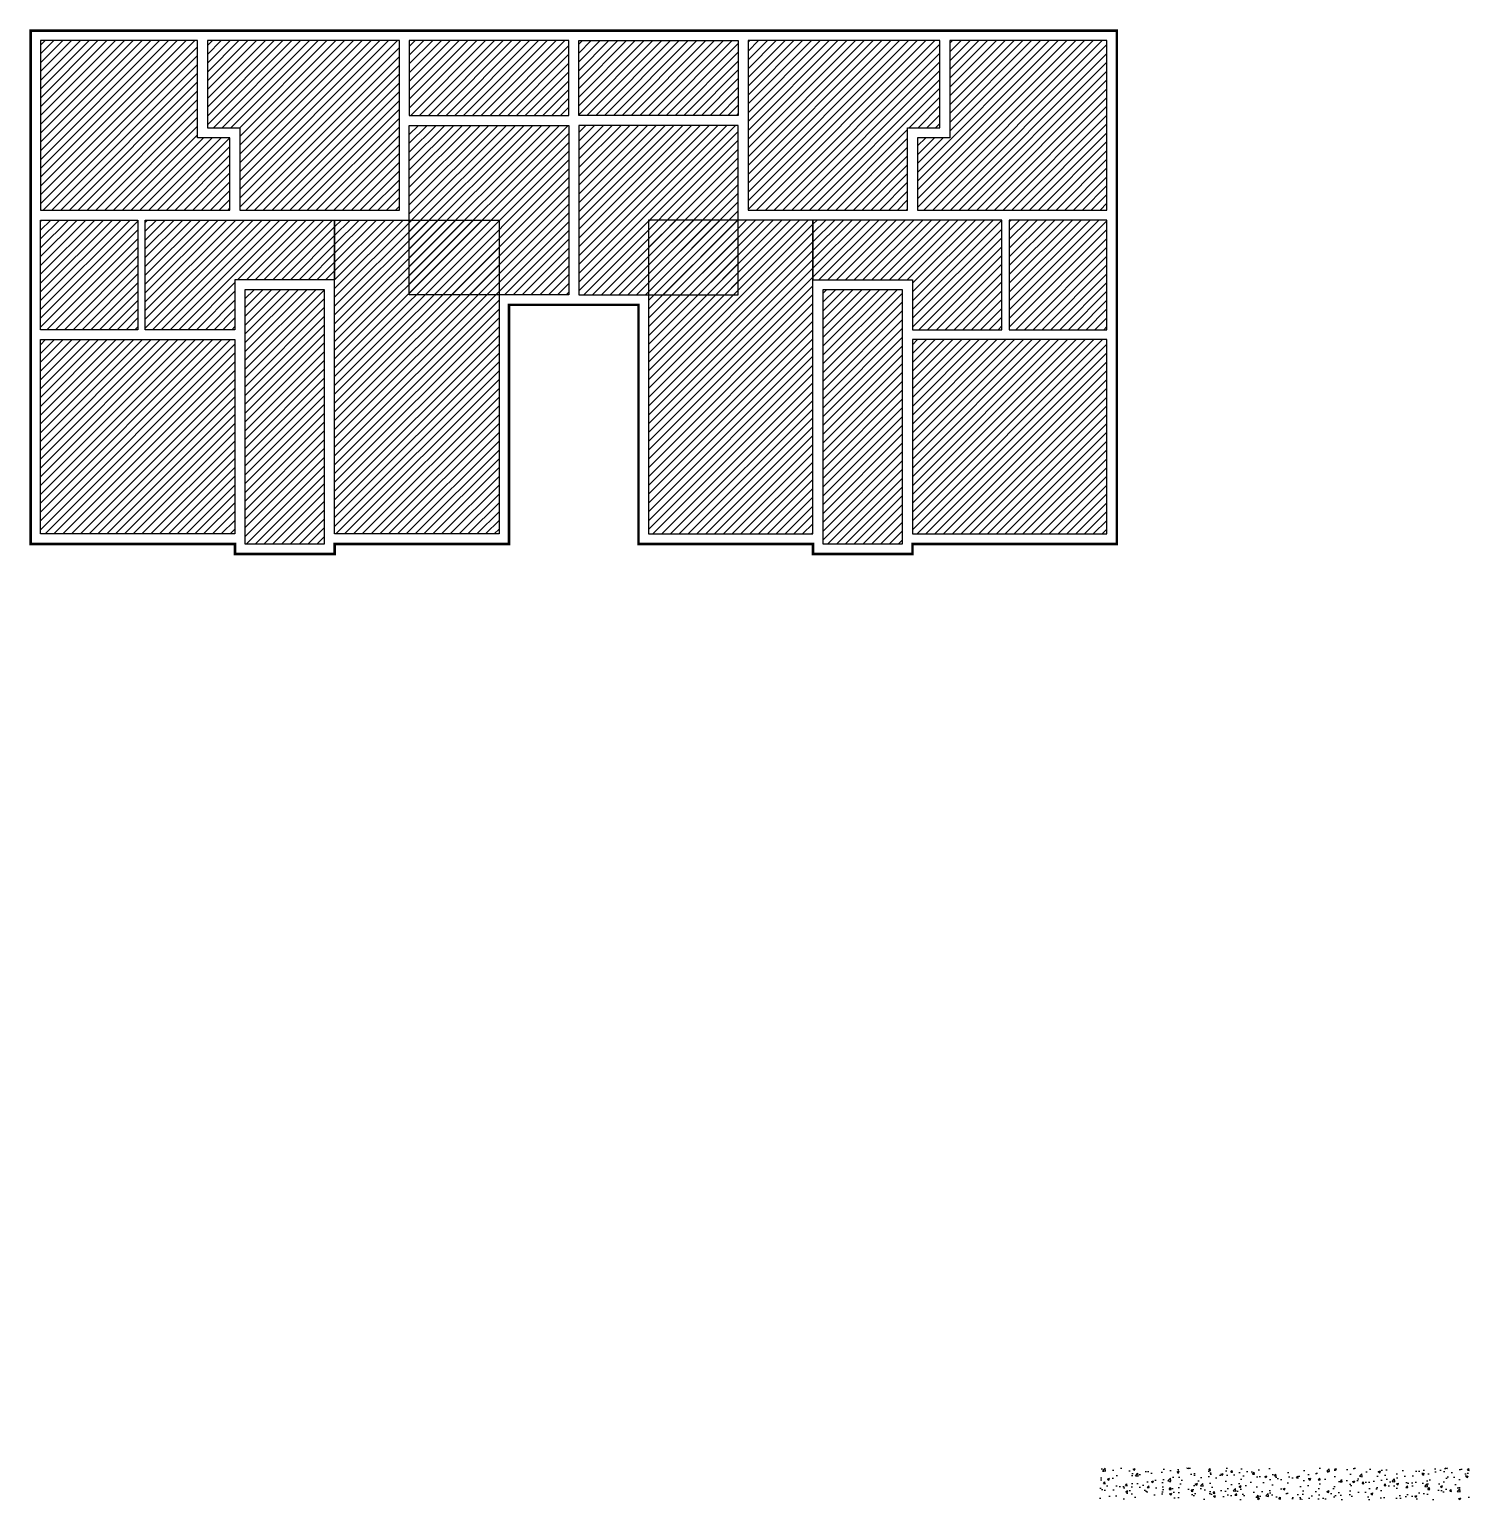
# Model space of a CAD drawing. Header units: feet. Extents: x 317 to 512, y -141 to 162.
# Drawn here: x 343.08 to 372.03, y -31.68 to -2.18 of the extents above; entities that cross this region are included whole.
import ezdxf

# ---------------------------------------------------------------- set-up
doc = ezdxf.new("R2010")
doc.units = ezdxf.units.FT
doc.header["$MEASUREMENT"] = 0
doc.layers.add('00-LOSA', color=51, linetype='Continuous')
doc.layers.add('63', color=7, linetype='Continuous')
pattern_1 = [(45, (-50, 0), (-0.088388348, 0.088388348), [])]

msp = doc.modelspace()

# ---------------------------------------------------------------- hatches: boundary and pattern name
at = {"layer": '63'}
h = msp.add_hatch(dxfattribs=at)
h.set_pattern_fill('ANSI31', color=256)
h.set_pattern_definition(pattern_1)
h.paths.add_polyline_path([(346.45818, -2.40406), (343.30818, -2.40406), (343.30818, -5.80406), (347.10818, -5.80406), (347.10818, -4.35406), (346.45818, -4.35406)])
h = msp.add_hatch(dxfattribs=at)
h.set_pattern_fill('ANSI31', color=256)
h.set_pattern_definition(pattern_1)
h.paths.add_polyline_path([(350.50818, -2.40406), (346.65818, -2.40406), (346.65818, -4.15406), (347.30818, -4.15406), (347.30818, -5.80406), (350.50818, -5.80406)])
h = msp.add_hatch(dxfattribs=at)
h.set_pattern_fill('ANSI31', color=256)
h.set_pattern_definition(pattern_1)
h.paths.add_polyline_path([(353.90818, -2.40406), (350.70818, -2.40406), (350.70818, -3.90406), (353.90818, -3.90406)])
h = msp.add_hatch(dxfattribs=at)
h.set_pattern_fill('ANSI31', color=256)
h.set_pattern_definition(pattern_1)
h.paths.add_polyline_path([(354.10818, -2.40406), (357.30818, -2.40406), (357.30818, -3.90406), (354.10818, -3.90406)])
h = msp.add_hatch(dxfattribs=at)
h.set_pattern_fill('ANSI31', color=256)
h.set_pattern_definition(pattern_1)
h.paths.add_polyline_path([(361.35818, -2.40406), (357.50818, -2.40406), (357.50818, -5.80406), (360.70818, -5.80406), (360.70818, -4.15406), (361.35818, -4.15406)])
h = msp.add_hatch(dxfattribs=at)
h.set_pattern_fill('ANSI31', color=256)
h.set_pattern_definition(pattern_1)
h.paths.add_polyline_path([(364.70818, -2.40406), (361.55818, -2.40406), (361.55818, -4.35406), (360.90818, -4.35406), (360.90818, -5.80406), (364.70818, -5.80406)])
h = msp.add_hatch(dxfattribs=at)
h.set_pattern_fill('ANSI31', color=256)
h.set_pattern_definition(pattern_1)
h.paths.add_polyline_path([(350.70818, -4.10406), (353.90818, -4.10406), (353.90818, -7.50406), (350.70818, -7.50406)])
h = msp.add_hatch(dxfattribs=at)
h.set_pattern_fill('ANSI31', color=256)
h.set_pattern_definition(pattern_1)
h.paths.add_polyline_path([(354.10818, -7.50406), (357.30818, -7.50406), (357.30818, -4.10406), (354.10818, -4.10406)])
h = msp.add_hatch(dxfattribs=at)
h.set_pattern_fill('ANSI31', color=256)
h.set_pattern_definition(pattern_1)
h.paths.add_polyline_path([(345.25818, -8.2045), (343.30818, -8.2045), (343.30818, -6.00406), (345.25818, -6.00406)])
h = msp.add_hatch(dxfattribs=at)
h.set_pattern_fill('ANSI31', color=256)
h.set_pattern_definition(pattern_1)
h.paths.add_polyline_path([(349.20818, -7.20406), (347.20818, -7.20406), (347.20818, -8.2045), (345.40818, -8.20406), (345.40818, -6.00406), (349.20818, -6.00406)])
h = msp.add_hatch(dxfattribs=at)
h.set_pattern_fill('ANSI31', color=256)
h.set_pattern_definition(pattern_1)
h.paths.add_polyline_path([(349.20818, -6.00406), (352.50818, -6.00406), (352.50818, -12.30406), (349.20818, -12.30406)])
h = msp.add_hatch(dxfattribs=at)
h.set_pattern_fill('ANSI31', color=256)
h.set_pattern_definition(pattern_1)
h.paths.add_polyline_path([(358.80818, -6.00406), (355.50818, -6.00406), (355.50818, -12.30406), (358.80818, -12.30406)])
h = msp.add_hatch(dxfattribs=at)
h.set_pattern_fill('ANSI31', color=256)
h.set_pattern_definition(pattern_1)
h.paths.add_polyline_path([(358.80818, -7.20406), (360.80818, -7.20406), (360.80818, -8.2045), (362.59818, -8.2045), (362.59818, -6.00406), (358.80818, -6.00406)])
h = msp.add_hatch(dxfattribs=at)
h.set_pattern_fill('ANSI31', color=256)
h.set_pattern_definition(pattern_1)
h.paths.add_polyline_path([(362.74818, -8.2045), (364.70818, -8.2045), (364.70818, -6.00406), (362.74818, -6.00406)])
h = msp.add_hatch(dxfattribs=at)
h.set_pattern_fill('ANSI31', color=256)
h.set_pattern_definition(pattern_1)
h.paths.add_polyline_path([(347.40818, -12.50406), (349.00818, -12.50406), (349.00818, -7.40406), (347.40818, -7.40406)])
h = msp.add_hatch(dxfattribs=at)
h.set_pattern_fill('ANSI31', color=256)
h.set_pattern_definition(pattern_1)
h.paths.add_polyline_path([(360.60818, -7.40406), (359.00818, -7.40406), (359.00818, -12.50406), (360.60818, -12.50406)])
h = msp.add_hatch(dxfattribs=at)
h.set_pattern_fill('ANSI31', color=256)
h.set_pattern_definition(pattern_1)
h.paths.add_polyline_path([(347.20818, -12.30406), (343.30818, -12.30406), (343.30818, -8.4045), (347.20818, -8.4045)])
h = msp.add_hatch(dxfattribs=at)
h.set_pattern_fill('ANSI31', color=256)
h.set_pattern_definition(pattern_1)
h.paths.add_polyline_path([(360.80818, -12.30406), (364.70818, -12.30406), (364.70818, -8.4045), (360.80818, -8.4045)])
h = msp.add_hatch(dxfattribs=at)
h.set_pattern_fill('AR-CONC', color=256, scale=0.0613, style=0)
h.set_pattern_definition([(50, (-3.44034, 45.75585), (0.4396805, -0.03846706), [0.045975, -0.505725]), (355, (-3.44034, 45.75585), (-0.08505457, 0.4610938), [0.03678, -0.40458]), (100.45144, (-3.4037, 45.75265), (0.3546259, 0.4226267), [0.03907274, -0.4298001]), (46.1842, (-3.44034, 45.87845), (0.6542189, -0.1014633), [0.0689625, -0.7585875]), (96.63564, (-3.3858, 45.87), (0.5729478, 0.5971347), [0.0586091, -0.6447005]), (351.18416, (-3.44034, 45.87845), (0.5729478, 0.5971347), [0.05517, -0.60687]), (21, (-3.37904, 45.8478), (0.36590402, -0.24680538), [0.045975, -0.505725]), (326, (-3.37904, 45.8478), (0.1491523, 0.444517), [0.03678, -0.40458]), (71.45144, (-3.34855, 45.82724), (0.5150563, 0.1977116), [0.03907274, -0.4298001]), (37.5, (-3.44034, 45.75585), (0.00745399, 0.20406393), [0, -0.399676, 0, -0.41071, 0, -0.4061125]), (7.5, (-3.44034, 45.75585), (0.16126163, 0.24177438), [0, -0.234166, 0, -0.390481, 0, -0.1547825]), (327.5, (-3.57704, 45.75585), (0.32723315, -0.013826136), [0, -0.15325, 0, -0.47814, 0, -0.634455]), (317.5, (-3.63834, 45.75585), (0.35749312, 0.06136435), [0, -0.199225, 0, -0.317534, 0, -0.450555])])
h.paths.add_polyline_path([(372.02722, -31.67931), (364.55096, -31.67931), (364.55096, -31.04452), (372.02722, -31.04452)])

# ---------------------------------------------------------------- linework, layer by layer
at = {"layer": '00-LOSA', "const_width": 0.05}
msp.add_lwpolyline([(364.90818, -2.20406), (343.10818, -2.20406), (343.10818, -12.50406), (347.20818, -12.50406), (347.20818, -12.70406), (349.00818, -12.70406), (349.20818, -12.70406), (349.20818, -12.50406), (349.40818, -12.50406), (352.70818, -12.50406), (352.70818, -7.70406), (355.30818, -7.70406), (355.30818, -12.50406), (358.80818, -12.50406), (358.80818, -12.70406), (360.80818, -12.70406), (360.80818, -12.50406), (364.90818, -12.50406)], close=True, dxfattribs=at)
at = {"layer": '63'}
for points in [[(346.45818, -2.40406), (343.30818, -2.40406), (343.30818, -5.80406), (347.10818, -5.80406), (347.10818, -4.35406), (346.45818, -4.35406)], [(350.50818, -2.40406), (346.65818, -2.40406), (346.65818, -4.15406), (347.30818, -4.15406), (347.30818, -5.80406), (350.50818, -5.80406)], [(353.90818, -2.40406), (350.70818, -2.40406), (350.70818, -3.90406), (353.90818, -3.90406)], [(354.10818, -2.40406), (357.30818, -2.40406), (357.30818, -3.90406), (354.10818, -3.90406)], [(361.35818, -2.40406), (357.50818, -2.40406), (357.50818, -5.80406), (360.70818, -5.80406), (360.70818, -4.15406), (361.35818, -4.15406)], [(364.70818, -2.40406), (361.55818, -2.40406), (361.55818, -4.35406), (360.90818, -4.35406), (360.90818, -5.80406), (364.70818, -5.80406)], [(350.70818, -4.10406), (353.90818, -4.10406), (353.90818, -7.50406), (350.70818, -7.50406)], [(354.10818, -7.50406), (357.30818, -7.50406), (357.30818, -4.10406), (354.10818, -4.10406)], [(345.25818, -8.2045), (343.30818, -8.2045), (343.30818, -6.00406), (345.25818, -6.00406)], [(349.20818, -7.20406), (347.20818, -7.20406), (347.20818, -8.2045), (345.40818, -8.20406), (345.40818, -6.00406), (349.20818, -6.00406)], [(349.20818, -6.00406), (352.50818, -6.00406), (352.50818, -12.30406), (349.20818, -12.30406)], [(358.80818, -6.00406), (355.50818, -6.00406), (355.50818, -12.30406), (358.80818, -12.30406)], [(358.80818, -7.20406), (360.80818, -7.20406), (360.80818, -8.2045), (362.59818, -8.2045), (362.59818, -6.00406), (358.80818, -6.00406)], [(362.74818, -8.2045), (364.70818, -8.2045), (364.70818, -6.00406), (362.74818, -6.00406)], [(347.40818, -12.50406), (349.00818, -12.50406), (349.00818, -7.40406), (347.40818, -7.40406)], [(360.60818, -7.40406), (359.00818, -7.40406), (359.00818, -12.50406), (360.60818, -12.50406)], [(347.20818, -12.30406), (343.30818, -12.30406), (343.30818, -8.4045), (347.20818, -8.4045)], [(360.80818, -12.30406), (364.70818, -12.30406), (364.70818, -8.4045), (360.80818, -8.4045)]]:
    msp.add_lwpolyline(points, close=True, dxfattribs=at)

doc.saveas('drawing.dxf')
